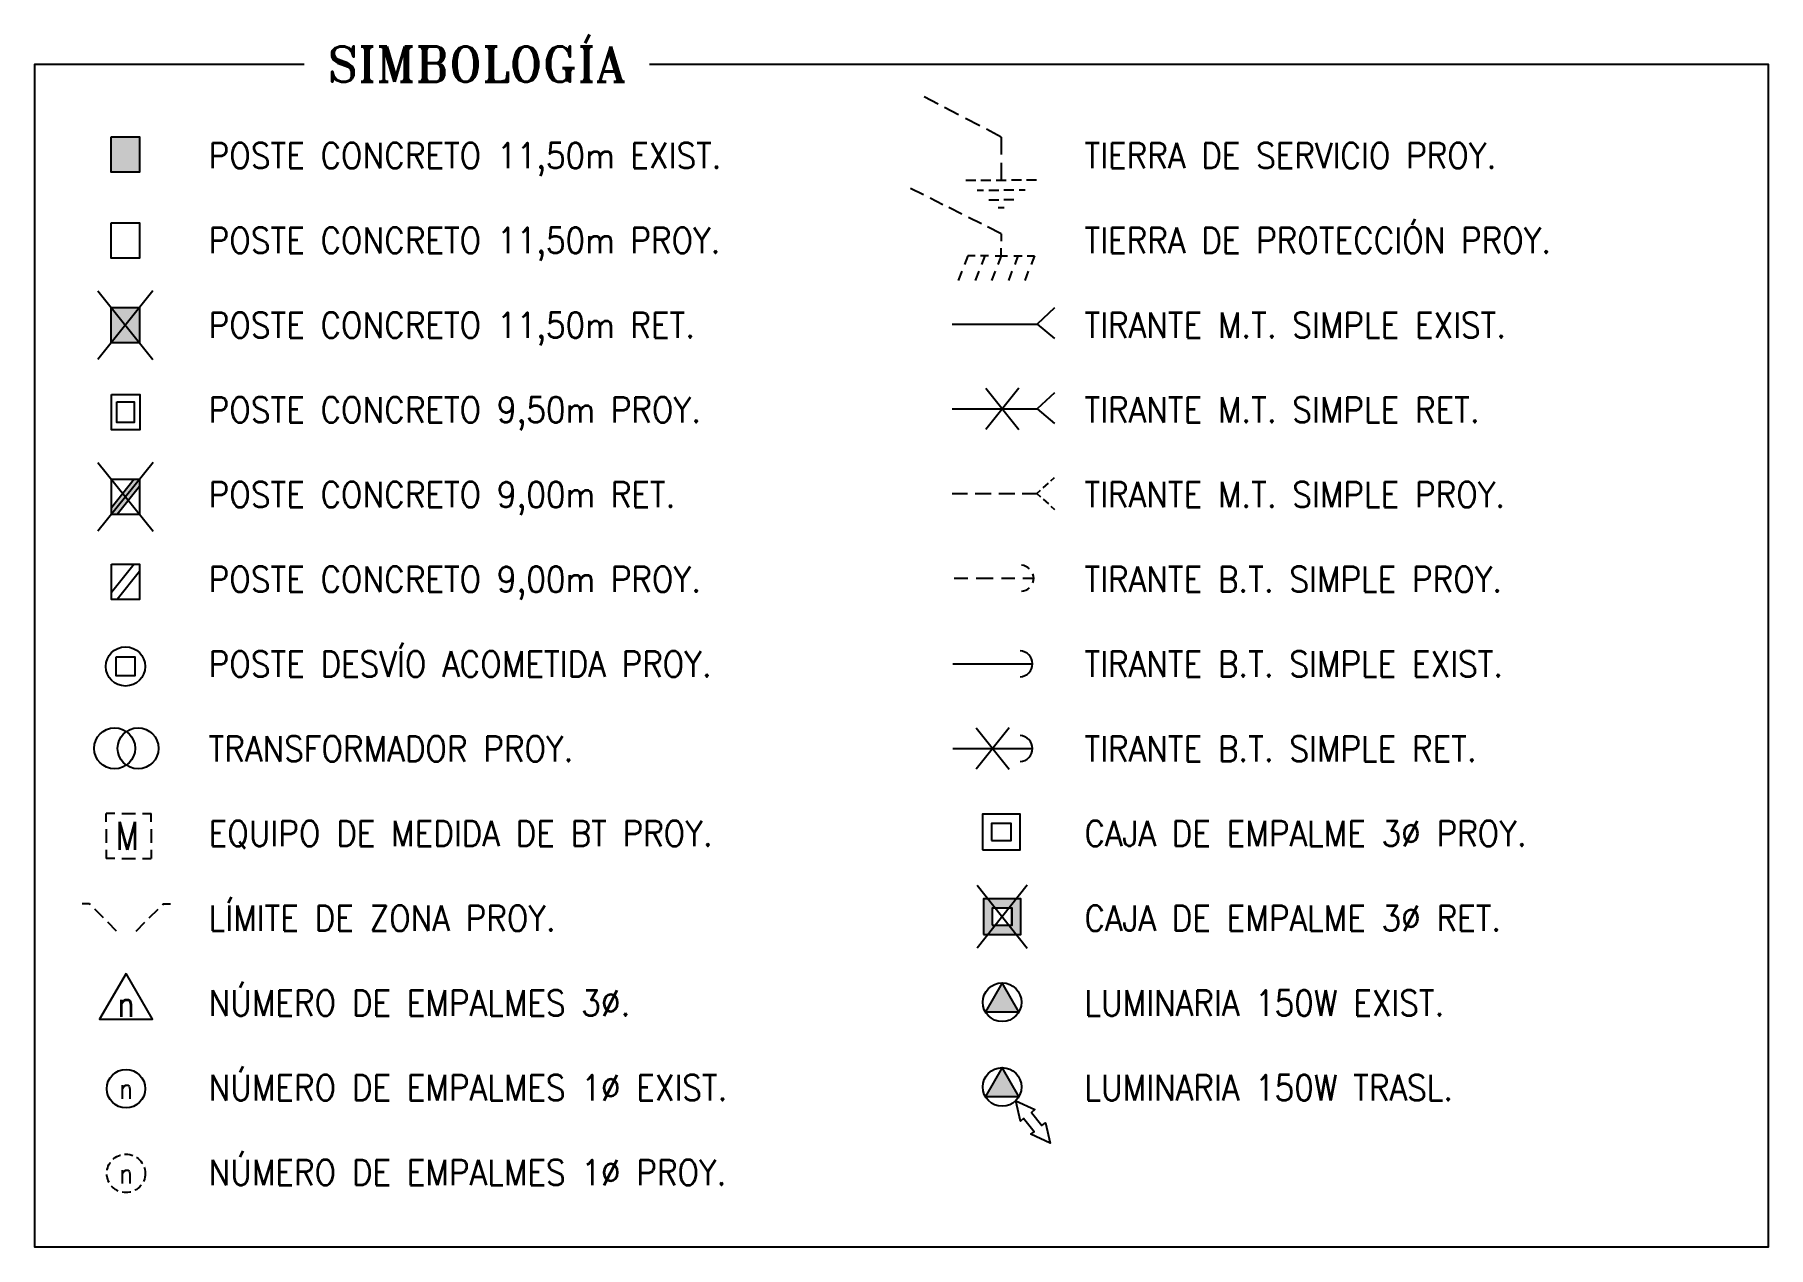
# Model space of a CAD drawing. Extents: x 0 to 336586, y 0 to 6284468.
# Drawn here: x 335948.7 to 336010.1, y 6277773.9 to 6277816.8 of the extents above; entities that cross this region are included whole.
import ezdxf
from ezdxf.enums import TextEntityAlignment as Align

# ---------------------------------------------------------------- set-up
doc = ezdxf.new("R2010")
doc.units = 0
doc.header["$LTSCALE"] = 5
doc.linetypes.add('DASHED', pattern=[0.75, 0.5, -0.25])
for name, color, linetype in [('COTAS', 11, 'Continuous'), ('EQUIPOS', 240, 'Continuous'), ('EQUIPOS_E', 240, 'Continuous'), ('EQUIPOS_P', 240, 'Continuous'), ('EQUIPOS_T', 240, 'Continuous'), ('ESTRUCTURAS', 42, 'Continuous'), ('ESTRUCTURAS_E', 42, 'Continuous'), ('ESTRUCTURAS_P', 42, 'Continuous'), ('ESTRUCTURAS_R', 42, 'Continuous'), ('POSTES_E', 41, 'Continuous'), ('POSTES_P', 41, 'Continuous'), ('POSTES_R', 41, 'Continuous'), ('TEXTO', 2, 'Continuous'), ('TEXTO-AP_T', 50, 'Continuous')]:
    doc.layers.add(name, color=color, linetype=linetype)
doc.styles.add('ROMANS', font='romans.shx', dxfattribs={"height": 1})
doc.styles.add('ROMANT', font='romant.shx', dxfattribs={"height": 2})

msp = doc.modelspace()

# ---------------------------------------------------------------- texts
at = {"layer": 'TEXTO', "style": 'ROMANT'}
msp.add_text('SIMBOLOGÍA', height=1.25, dxfattribs=at).set_placement((335964.361, 6277815.806), align=Align.MIDDLE_CENTER)
at = {"layer": 'TEXTO', "style": 'ROMANS', "width": 0.9}
for s, p in [('POSTE CONCRETO 11,50m EXIST.', (335954.866, 6277812.116)), ('TIERRA DE SERVICIO PROY.', (335985.866, 6277812.116)), ('POSTE CONCRETO 11,50m PROY.', (335954.866, 6277809.116)), ('TIERRA DE PROTECCIÓN PROY.', (335985.866, 6277809.116)), ('POSTE CONCRETO 11,50m RET.', (335954.866, 6277806.116)), ('TIRANTE M.T. SIMPLE EXIST.', (335985.866, 6277806.116)), ('POSTE CONCRETO 9,50m PROY.', (335954.866, 6277803.116)), ('TIRANTE M.T. SIMPLE RET.', (335985.866, 6277803.116)), ('POSTE CONCRETO 9,00m RET.', (335954.866, 6277800.116)), ('TIRANTE M.T. SIMPLE PROY.', (335985.866, 6277800.116)), ('POSTE CONCRETO 9,00m PROY.', (335954.866, 6277797.116)), ('TIRANTE B.T. SIMPLE PROY.', (335985.866, 6277797.116)), ('POSTE DESVÍO ACOMETIDA PROY.', (335954.866, 6277794.116)), ('TIRANTE B.T. SIMPLE EXIST.', (335985.866, 6277794.116)), ('TRANSFORMADOR PROY.', (335954.866, 6277791.116)), ('TIRANTE B.T. SIMPLE RET.', (335985.866, 6277791.116)), ('EQUIPO DE MEDIDA DE BT PROY.', (335954.866, 6277788.116)), ('CAJA DE EMPALME 3Ø PROY.', (335985.866, 6277788.116)), ('LÍMITE DE ZONA PROY.', (335954.866, 6277785.116)), ('CAJA DE EMPALME 3Ø RET.', (335985.866, 6277785.116)), ('NÚMERO DE EMPALMES 3Ø.', (335954.866, 6277782.116)), ('LUMINARIA 150W EXIST.', (335985.866, 6277782.116)), ('NÚMERO DE EMPALMES 1Ø EXIST.', (335954.866, 6277779.116)), ('LUMINARIA 150W TRASL.', (335985.866, 6277779.116)), ('NÚMERO DE EMPALMES 1Ø PROY.', (335954.866, 6277776.116))]:
    msp.add_text(s, height=0.9, dxfattribs=at).set_placement(p)

# ---------------------------------------------------------------- blocks, each defined once
blk = doc.blocks.new('TT-S_P')
at = {"layer": 'ESTRUCTURAS_E', "ltscale": 3}
for p, q in [((1.66, -0.86), (0, 0)), ((4.07, -2.12), (2.41, -1.26)), ((6.57, -3.43), (4.91, -2.56)), ((9.11, -4.75), (7.37, -3.84)), ((9.11, -4.75), (9.11, -6.8)), ((9.11, -7.79), (9.11, -9.84)), ((4.94, -9.84), (6.12, -9.84)), ((6.71, -9.84), (7.89, -9.84)), ((8.52, -9.84), (9.7, -9.84)), ((11.5, -9.84), (10.32, -9.84)), ((13.27, -9.84), (12.1, -9.84)), ((6.29, -11.01), (7, -11.01)), ((7.63, -11.01), (8.81, -11.01)), ((7.63, -12.15), (8.81, -12.15)), ((10.61, -11.01), (9.43, -11.01)), ((10.61, -12.15), (9.43, -12.15)), ((11.92, -11.01), (11.21, -11.01)), ((9.47, -13.1), (8.74, -13.1))]:
    blk.add_line(p, q, dxfattribs=at)
blk = doc.blocks.new('PC-11-5_E')
at = {"layer": 'POSTES_E'}
blk.add_lwpolyline([(-1, 1.25), (1, 1.25), (1, -1.25), (-1, -1.25)], close=True, dxfattribs=at)
blk.add_solid([(-1, 1.25), (1, 1.25), (-1, -1.25), (1, -1.25)], dxfattribs=at)
blk = doc.blocks.new('LZ-P')
at = {"layer": 'ESTRUCTURAS', "linetype": 'DASHED', "ltscale": 0.5}
for points in [[(-1, 0), (-3.72, 2.74), (-4.48, 2.77)], [(1, 0), (3.72, 2.74), (4.48, 2.77)]]:
    blk.add_lwpolyline(points, dxfattribs=at)
blk = doc.blocks.new('TRAF-A_P')
at = {"layer": 'EQUIPOS_E'}
for centre in [(-0.83, 0), (0.83, 0)]:
    blk.add_circle(centre, 1.45, dxfattribs=at)
blk = doc.blocks.new('PC-9_P')
at = {"layer": 'POSTES_E'}
for p, q in [((0.61, 1.25), (-1, -0.76)), ((1, 0.73), (-0.58, -1.25))]:
    blk.add_line(p, q, dxfattribs=at)
blk.add_lwpolyline([(-1, 1.25), (1, 1.25), (1, -1.25), (-1, -1.25)], close=True, dxfattribs=at)
blk = doc.blocks.new('PC-11-5_P')
at = {"layer": 'POSTES_E'}
blk.add_lwpolyline([(-1, 1.25), (1, 1.25), (1, -1.25), (-1, -1.25)], close=True, dxfattribs=at)
blk = doc.blocks.new('PC-11-5-R_P')
at = {"layer": 'POSTES_P'}
for points in [[(-1, 1.25), (1, 1.25), (1, -1.25), (-1, -1.25)], [(-0.61, 0.74), (0.61, 0.74), (0.61, -0.74), (-0.61, -0.74)]]:
    blk.add_lwpolyline(points, close=True, dxfattribs=at)
blk = doc.blocks.new('CA 3Ø-P')
at = {"layer": 'ESTRUCTURAS'}
for points in [[(-1.31, -1.27), (1.35, -1.27), (1.35, 1.25), (-1.31, 1.25)], [(-0.68, -0.61), (0.71, -0.61), (0.71, 0.59), (-0.68, 0.59)]]:
    blk.add_lwpolyline(points, close=True, dxfattribs=at)
blk = doc.blocks.new('TT-P_P')
at = {"layer": 'ESTRUCTURAS_E', "ltscale": 3}
for p, q in [((1.53, -0.76), (0, 0)), ((3.83, -1.92), (2.31, -1.15)), ((6.06, -3.03), (4.53, -2.27)), ((8.36, -4.18), (6.84, -3.42)), ((10.7, -5.35), (9.1, -4.55)), ((10.7, -5.35), (10.7, -6.22)), ((6.77, -7.95), (6.37, -9)), ((7.62, -7.95), (6.77, -7.95)), ((9.19, -7.95), (8.24, -7.95)), ((8.78, -7.95), (8.38, -9)), ((9.97, -7.95), (11.43, -7.95)), ((10.7, -7.95), (10.3, -9)), ((10.7, -7.95), (10.7, -7.06)), ((12.21, -7.95), (13.16, -7.95)), ((12.68, -7.95), (12.29, -9)), ((13.78, -7.95), (14.63, -7.95)), ((14.63, -7.95), (14.23, -9)), ((5.67, -10.86), (6.08, -9.78)), ((7.68, -10.86), (8.09, -9.78)), ((9.6, -10.86), (10.01, -9.78)), ((11.59, -10.86), (11.99, -9.78)), ((13.54, -10.86), (13.94, -9.78))]:
    blk.add_line(p, q, dxfattribs=at)
blk = doc.blocks.new('EM-BT_P')
at = {"layer": 'EQUIPOS'}
for p, q in [((-1.6, 0.99), (-1.6, 1.6)), ((-0.99, 1.6), (-1.6, 1.6)), ((-0.49, 1.6), (0.49, 1.6)), ((0.99, 1.6), (1.6, 1.6)), ((1.6, 0.99), (1.6, 1.6)), ((-1.6, 0.49), (-1.6, -0.49)), ((1.6, 0.49), (1.6, -0.49)), ((-1.6, -0.99), (-1.6, -1.6)), ((1.6, -0.99), (1.6, -1.6)), ((-0.99, -1.6), (-1.6, -1.6)), ((-0.49, -1.6), (0.49, -1.6)), ((0.99, -1.6), (1.6, -1.6))]:
    blk.add_line(p, q, dxfattribs=at)
at = {"layer": 'EQUIPOS', "style": 'ROMANS', "width": 0.8}
blk.add_text('M', height=1.98, dxfattribs=at).set_placement((-0.91, -0.99))
blk = doc.blocks.new('PC-9_R')
at = {"layer": 'POSTES_E', "ltscale": 3}
blk.add_hatch(color=256, dxfattribs=at).paths.add_polyline_path([(-1, -0.76), (-1, -1.25), (-0.58, -1.25), (1, 0.73), (1, 1.25), (0.61, 1.25)])
at = {"layer": 'POSTES_E', "color": 2}
for p, q in [((-1.95, 2.43), (1.95, -2.43)), ((1.95, 2.43), (-1.95, -2.43))]:
    blk.add_line(p, q, dxfattribs=at)
at = {"layer": 'POSTES_E'}
for p, q in [((0.61, 1.25), (-1, -0.76)), ((1, 0.73), (-0.58, -1.25))]:
    blk.add_line(p, q, dxfattribs=at)
blk.add_lwpolyline([(-1, 1.25), (1, 1.25), (1, -1.25), (-1, -1.25)], close=True, dxfattribs=at)
blk = doc.blocks.new('PC-11-5_R')
at = {"layer": 'POSTES_E', "color": 2}
for p, q in [((1.95, 2.43), (-1.95, -2.43)), ((-1.95, 2.43), (1.95, -2.43))]:
    blk.add_line(p, q, dxfattribs=at)
at = {"layer": 'POSTES_E'}
blk.add_lwpolyline([(-1, 1.25), (1, 1.25), (1, -1.25), (-1, -1.25)], close=True, dxfattribs=at)
blk.add_solid([(-1, 1.25), (1, 1.25), (-1, -1.25), (1, -1.25)], dxfattribs=at)
blk = doc.blocks.new('PM-6_P')
at = {"layer": 'POSTES_E'}
blk.add_lwpolyline([(-0.67, 0.67), (0.67, 0.67), (0.67, -0.67), (-0.67, -0.67)], close=True, dxfattribs=at)
blk.add_circle((0, 0), 1.39, dxfattribs=at)
blk = doc.blocks.new('n-emp-3')
at = {"layer": 'ESTRUCTURAS', "ltscale": 0.5}
blk.add_lwpolyline([(0, 2.16), (-1.87, -1.08), (1.87, -1.08)], close=True, dxfattribs=at)
at = {"color": 0, "style": 'ROMANS', "width": 0.8}
blk.add_attdef('N', text='', height=1.8, dxfattribs=at).set_placement((0, 0), align=Align.MIDDLE)
blk = doc.blocks.new('n-emp-1')
blk.add_circle((0, 0), 1.7)
at = {"style": 'ROMANS', "width": 0.8}
blk.add_attdef('N', text='', height=1.8, dxfattribs=at).set_placement((0, 0), align=Align.MIDDLE)
blk = doc.blocks.new('n-emp-1_P')
at = {"linetype": 'DASHED', "ltscale": 0.3}
blk.add_circle((0, 0), 1.7, dxfattribs=at)
at = {"style": 'ROMANS', "width": 0.8}
blk.add_attdef('N', text='', height=1.8, dxfattribs=at).set_placement((0, 0), align=Align.MIDDLE)
blk = doc.blocks.new('TMT-S_R')
at = {"layer": 'ESTRUCTURAS_E', "ltscale": 5}
blk.add_line((0, 0), (8.01, 0), dxfattribs=at)
blk.add_lwpolyline([(9.65, 1.52), (8.01, 0), (9.65, -1.37)], dxfattribs=at)
at = {"layer": 'POSTES_E', "color": 2}
for p, q in [((6.27, 1.95), (3.16, -1.95)), ((3.16, 1.95), (6.27, -1.95))]:
    blk.add_line(p, q, dxfattribs=at)
blk = doc.blocks.new('TMT-S_E')
at = {"layer": 'ESTRUCTURAS_E', "ltscale": 5}
blk.add_line((0, 0), (8.01, 0), dxfattribs=at)
blk.add_lwpolyline([(9.65, 1.52), (8.01, 0), (9.65, -1.37)], dxfattribs=at)
blk = doc.blocks.new('TMT-S_P')
at = {"layer": 'ESTRUCTURAS_E', "ltscale": 3}
for p, q in [((0, 0), (1.43, 0)), ((2.16, 0), (3.67, 0)), ((4.4, 0), (5.9, 0)), ((6.61, 0), (7.98, 0)), ((7.98, 0), (8.33, 0.32)), ((8.57, 0.53), (9.07, 0.98)), ((9.3, 1.19), (9.65, 1.51)), ((7.98, 0), (8.33, -0.32)), ((8.57, -0.53), (9.07, -0.98)), ((9.3, -1.19), (9.65, -1.51))]:
    blk.add_line(p, q, dxfattribs=at)
blk = doc.blocks.new('*U127')
at = {"layer": 'ESTRUCTURAS_E', "ltscale": 3}
for p, q in [((0, 0), (1.28, 0)), ((2.06, 0), (3.69, -0.01)), ((4.47, -0.01), (5.73, -0.01)), ((6.48, -0.01), (7.5, -0.02))]:
    blk.add_line(p, q, dxfattribs=at)
for start, end in [(46.2596, 86.6711), (339.9592, 20.3476), (273.0748, 313.4863)]:
    blk.add_arc((6.27, -0.02), 1.23, start, end, dxfattribs=at)
blk = doc.blocks.new('*U16')
at = {"layer": 'ESTRUCTURAS_E'}
blk.add_line((0, 0), (7.5, 0), dxfattribs=at)
blk.add_arc((6.27, 0), 1.23, 273.2018, 86.7982, dxfattribs=at)
at = {"layer": 'POSTES_E', "color": 2}
for p, q in [((5.31, 1.95), (2.19, -1.95)), ((2.19, 1.95), (5.31, -1.95))]:
    blk.add_line(p, q, dxfattribs=at)
blk = doc.blocks.new('*U113')
at = {"layer": 'ESTRUCTURAS_E'}
blk.add_line((0, 0), (7.5, 0), dxfattribs=at)
blk.add_arc((6.27, 0), 1.23, 273.2033, 86.7967, dxfattribs=at)
blk = doc.blocks.new('CA 3Ø-E')
at = {"layer": 'ESTRUCTURAS'}
for points in [[(-1.36, -1.26), (1.3, -1.26), (1.3, 1.26), (-1.36, 1.26)], [(-0.73, -0.6), (0.66, -0.6), (0.66, 0.6), (-0.73, 0.6)]]:
    blk.add_lwpolyline(points, close=True, dxfattribs=at)
for points in [[(-1.36, 1.26), (1.3, 1.26), (-0.73, 0.6), (0.66, 0.6)], [(-1.36, 1.26), (-0.73, 0.6), (-1.36, -1.26), (-0.73, -0.6)], [(0.66, 0.6), (1.3, 1.26), (0.66, -0.6), (1.3, -1.26)], [(-1.36, -1.26), (-0.73, -0.6), (1.3, -1.26), (0.66, -0.6)]]:
    blk.add_solid(points, dxfattribs=at)
blk = doc.blocks.new('CA 3Ø-R')
at = {"layer": 'EQUIPOS', "color": 2}
for p, q in [((1.78, 2.23), (-1.78, -2.23)), ((-1.78, 2.23), (1.78, -2.23))]:
    blk.add_line(p, q, dxfattribs=at)
at = {"layer": 'ESTRUCTURAS'}
for points in [[(-1.33, -1.26), (1.33, -1.26), (1.33, 1.26), (-1.33, 1.26)], [(-0.7, -0.6), (0.7, -0.6), (0.7, 0.6), (-0.7, 0.6)]]:
    blk.add_lwpolyline(points, close=True, dxfattribs=at)
for points in [[(-1.33, 1.26), (1.33, 1.26), (-0.7, 0.6), (0.7, 0.6)], [(-1.33, 1.26), (-0.7, 0.6), (-1.33, -1.26), (-0.7, -0.6)], [(0.7, 0.6), (1.33, 1.26), (0.7, -0.6), (1.33, -1.26)], [(-1.33, -1.26), (-0.7, -0.6), (1.33, -1.26), (0.7, -0.6)]]:
    blk.add_solid(points, dxfattribs=at)
at = {"layer": 'COTAS'}
blk.add_blockref('CA 3Ø-E', (0.03, 0), dxfattribs=at)
blk = doc.blocks.new('LUM-150W_T')
at = {"layer": 'EQUIPOS_E', "linetype": 'Continuous'}
blk.add_hatch(color=50, dxfattribs=at).paths.add_polyline_path([(1.18, -2.05), (0, 0), (-1.18, -2.05)])
at = {"layer": 'EQUIPOS_E', "color": 50, "linetype": 'Continuous', "flags": 128}
blk.add_lwpolyline([(1.18, -2.05), (0, 0), (-1.18, -2.05)], close=True, dxfattribs=at)
at = {"layer": 'EQUIPOS_E', "color": 6}
blk.add_lwpolyline([(0.97, -2.34), (2.32, -2.96), (2.07, -3.17), (2.81, -4.1), (3.07, -3.9), (3.39, -5.35), (2.04, -4.72), (2.27, -4.54), (1.52, -3.61), (1.29, -3.79), (0.97, -2.34)], dxfattribs=at)
at = {"layer": 'EQUIPOS_E', "color": 50, "linetype": 'Continuous'}
blk.add_circle((0, -1.37), 1.37, dxfattribs=at)
blk = doc.blocks.new('LUM-150W_E')
at = {"layer": 'EQUIPOS_E', "linetype": 'Continuous'}
blk.add_hatch(color=50, dxfattribs=at).paths.add_polyline_path([(-1.18, 2.05), (0, 0), (1.18, 2.05)])
at = {"layer": 'EQUIPOS_E', "color": 50, "linetype": 'Continuous', "flags": 128}
blk.add_lwpolyline([(-1.18, 2.05), (0, 0), (1.18, 2.05)], close=True, dxfattribs=at)
at = {"layer": 'EQUIPOS_E', "color": 50, "linetype": 'Continuous'}
blk.add_circle((0, 1.37), 1.37, dxfattribs=at)

# ---------------------------------------------------------------- linework, layer by layer
at = {"layer": 'TEXTO-AP_T'}
msp.add_lwpolyline([(335970.477, 6277815.806), (336010.075, 6277815.806), (336010.075, 6277773.915), (335948.709, 6277773.915), (335948.709, 6277815.806), (335958.245, 6277815.806)], dxfattribs=at)

# ---------------------------------------------------------------- block references
at = {"layer": 'EQUIPOS', "xscale": 0.5, "yscale": 0.5, "zscale": 0.5}
msp.add_blockref('EM-BT_P', (335952.036, 6277788.479), dxfattribs=at)
at = {"layer": 'EQUIPOS_E', "ltscale": 5, "xscale": 0.5, "yscale": 0.5, "zscale": 0.5, "rotation": 180}
msp.add_blockref('LUM-150W_E', (335982.955, 6277783.277), dxfattribs=at)
at = {"layer": 'EQUIPOS_P', "xscale": 0.5, "yscale": 0.5, "zscale": 0.5}
msp.add_blockref('TRAF-A_P', (335951.954, 6277791.581), dxfattribs=at)
at = {"layer": 'EQUIPOS_T', "ltscale": 5, "xscale": 0.5, "yscale": 0.5, "zscale": 0.5}
msp.add_blockref('LUM-150W_T', (335982.955, 6277780.277), dxfattribs=at)
at = {"layer": 'ESTRUCTURAS'}
for name, p, xscale, yscale, zscale in [('n-emp-3', (335951.943, 6277782.531), 0.5, 0.5, 0.5), ('n-emp-1', (335951.943, 6277779.531), 0.4000000000014552, 0.4000000000014552, 0.4000000000014552)]:
    msp.add_blockref(name, p, dxfattribs=dict(at, xscale=xscale, yscale=yscale, zscale=zscale)).add_auto_attribs({'N': 'n'})
at = {"layer": 'ESTRUCTURAS_E', "ltscale": 5, "xscale": 0.375, "yscale": 0.375, "zscale": 0.375}
for name, p in [('TMT-S_E', (335981.189, 6277806.601)), ('*U113', (335981.214, 6277794.573))]:
    msp.add_blockref(name, p, dxfattribs=at)
at = {"layer": 'ESTRUCTURAS_P'}
for name, p, xscale, yscale, zscale in [('TT-S_P', (335980.189, 6277814.649), 0.3, 0.3, 0.3), ('TT-P_P', (335979.711, 6277811.405), 0.3, 0.3, 0.3), ('CA 3Ø-P', (335982.914, 6277788.624), 0.5, 0.5, 0.5), ('LZ-P', (335951.954, 6277785.112), 0.3499999999985448, 0.3499999999985448, 0.5)]:
    msp.add_blockref(name, p, dxfattribs=dict(at, xscale=xscale, yscale=yscale, zscale=zscale))
at = {"layer": 'ESTRUCTURAS_P', "ltscale": 5, "xscale": 0.375, "yscale": 0.375, "zscale": 0.375}
for name, p in [('TMT-S_P', (335981.189, 6277800.601)), ('*U127', (335981.258, 6277797.608))]:
    msp.add_blockref(name, p, dxfattribs=at)
at = {"layer": 'ESTRUCTURAS_P', "xscale": 0.4, "yscale": 0.4, "zscale": 0.4}
msp.add_blockref('n-emp-1_P', (335951.943, 6277776.531), dxfattribs=at).add_auto_attribs({'N': 'n'})
at = {"layer": 'ESTRUCTURAS_R', "ltscale": 5, "xscale": 0.375, "yscale": 0.375, "zscale": 0.375}
for name, p in [('TMT-S_R', (335981.189, 6277803.601)), ('*U16', (335981.214, 6277791.573))]:
    msp.add_blockref(name, p, dxfattribs=at)
at = {"layer": 'ESTRUCTURAS_R', "xscale": 0.5, "yscale": 0.5, "zscale": 0.5}
msp.add_blockref('CA 3Ø-R', (335982.955, 6277785.619), dxfattribs=at)
at = {"layer": 'POSTES_E', "xscale": 0.5, "yscale": 0.5, "zscale": 0.5}
msp.add_blockref('PC-11-5_E', (335951.921, 6277812.608), dxfattribs=at)
at = {"layer": 'POSTES_P', "xscale": 0.5, "yscale": 0.5, "zscale": 0.5}
for name, p in [('PC-11-5_P', (335951.92, 6277809.56)), ('PC-11-5-R_P', (335951.927, 6277803.481)), ('PC-9_P', (335951.923, 6277797.481))]:
    msp.add_blockref(name, p, dxfattribs=at)
at = {"layer": 'POSTES_P', "ltscale": 5, "xscale": 0.5, "yscale": 0.5, "zscale": 0.5}
msp.add_blockref('PM-6_P', (335951.923, 6277794.481), dxfattribs=at)
at = {"layer": 'POSTES_R', "ltscale": 5, "xscale": 0.5, "yscale": 0.5, "zscale": 0.5}
msp.add_blockref('PC-11-5_R', (335951.92, 6277806.56), dxfattribs=at)
at = {"layer": 'POSTES_R', "xscale": 0.5, "yscale": 0.5, "zscale": 0.5}
msp.add_blockref('PC-9_R', (335951.923, 6277800.481), dxfattribs=at)

msp.set_redraw_order([(e.dxf.handle, doc.entitydb.next_handle()) for e in msp.query("TEXT MTEXT ATTDEF DIMENSION ARC_DIMENSION")])  # texts and dimensions are drawn at this point

doc.saveas('drawing.dxf')
